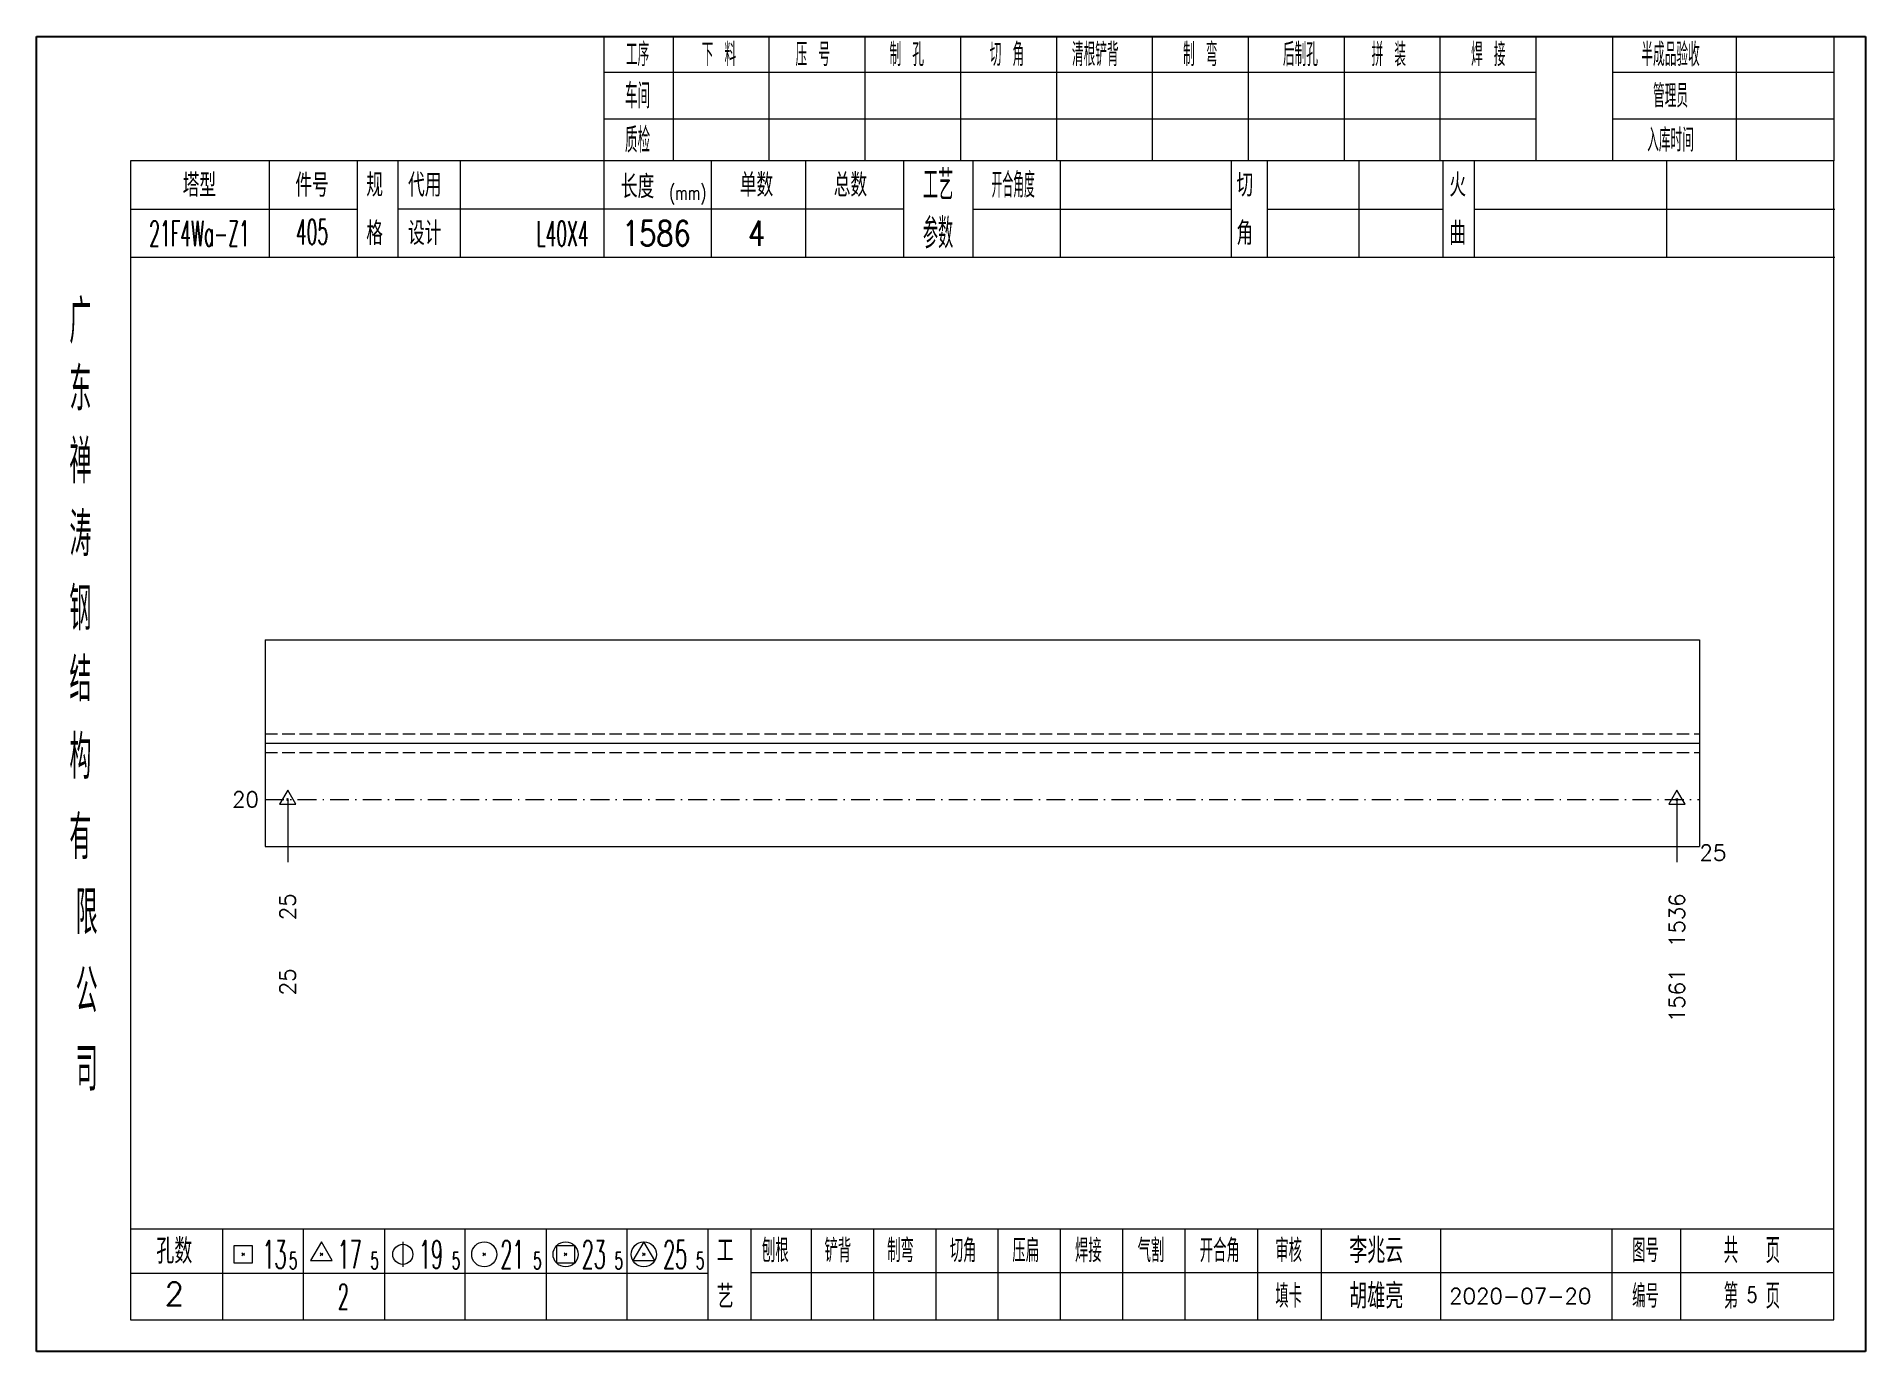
# Model space of a CAD drawing. Extents: x 1310 to 15542, y -76 to 8381.
# Drawn here: x 2764.9 to 3057.1, y 3663.8 to 3873.7 of the extents above; entities that cross this region are included whole.
import ezdxf
from ezdxf.enums import TextEntityAlignment as Align

# ---------------------------------------------------------------- set-up
doc = ezdxf.new("R2010")
doc.units = 0
doc.header["$MEASUREMENT"] = 0
doc.linetypes.add('一点画线', pattern=[5.2, 3, -1, 0.2, -1])
doc.linetypes.add('虚线', pattern=[2.75, 2, -0.75])
doc.layers.get('0').update_dxf_attribs({"linetype": 'CONTINUOUS', "lineweight": 25})
for name, color, linetype, lineweight in [('1', 7, 'CONTINUOUS', 25), ('4', 7, 'CONTINUOUS', 25), ('5', 7, 'CONTINUOUS', 25)]:
    doc.layers.add(name, color=color, linetype=linetype, lineweight=lineweight)
doc.styles.get("Standard").update_dxf_attribs({"font": 'simplex.shx', "width": 0.7, "height": 3, "bigfont": 'gbhzfs.shx'})

msp = doc.modelspace()

# ---------------------------------------------------------------- texts
at = {"color": 7, "linetype": 'Continuous', "lineweight": 13}
msp.add_text('20', height=2.5, dxfattribs=at).set_placement((2800.442, 3751.914), align=Align.MIDDLE_RIGHT)
at = {"layer": '1', "color": 7, "linetype": 'Continuous', "lineweight": 13}
msp.add_text('25', height=2.5, dxfattribs=at).set_placement((3030.572, 3743.414), align=Align.MIDDLE_LEFT)
at = {"layer": '1', "color": 8, "linetype": 'Continuous', "lineweight": 9}
for s, p in [('25', (2805.053, 3736.914)), ('1536', (3026.96, 3736.914))]:
    msp.add_text(s, height=2.5, rotation=90, dxfattribs=at).set_placement(p, align=Align.MIDDLE_RIGHT)
at = {"layer": '1', "color": 7, "linetype": 'Continuous', "lineweight": 13}
for s, p in [('25', (2805.053, 3724.914)), ('1561', (3026.96, 3724.914))]:
    msp.add_text(s, height=2.5, rotation=90, dxfattribs=at).set_placement(p, align=Align.MIDDLE_RIGHT)
at = {"layer": '4', "color": 1, "linetype": 'Continuous', "lineweight": 25}
for s, height, width, p in [('工序', 3.7, 0.7, (2860.942, 3870.871)), ('下 料', 3.7, 0.7, (2873.942, 3870.871)), ('压 号', 3.7, 0.7, (2888.942, 3870.871)), ('制 孔', 3.7, 0.7, (2903.942, 3870.871)), ('切 角', 3.7, 0.7, (2919.942, 3870.871)), ('清根铲背 ', 3.7, 0.7, (2934.942, 3870.871)), (' 制 弯', 3.7, 0.7, (2949.942, 3870.871)), (' 后制孔', 3.7, 0.7, (2965.942, 3870.871)), ('拼 装', 3.7, 0.7, (2980.942, 3870.871)), (' 焊 接', 3.7, 0.7, (2995.942, 3870.871)), ('半成品验收', 3.7, 0.7, (3025.942, 3870.871)), ('车间', 4, 0.7, (2860.942, 3864.271)), ('管理员', 3.7, 0.7, (3025.942, 3864.271)), ('质检', 4, 0.7, (2860.942, 3857.211)), ('入库时间', 3.7, 0.7, (3025.942, 3857.211)), ('(mm)', 2.24, 0.7, (2868.942, 3848.771)), ('工艺', 4.8, 0.7, (2908.942, 3850.031)), ('开合角度', 4, 0.6, (2920.942, 3850.031)), ('405', 4, 0.5, (2808.942, 3842.541)), ('参数', 4.8, 0.7, (2908.942, 3842.321)), ('21F4Wa-Z1', 4, 0.5, (2790.942, 3842.291)), ('L40X4', 4, 0.5, (2848.942, 3842.271)), ('1586', 4, 0.8, (2863.942, 3842.321)), ('4', 4, 0.8, (2879.942, 3842.321)), ('广', 6.96, 0.7, (2771.942, 3828.241)), ('东', 6.96, 0.7, (2771.942, 3817.451)), ('禅', 6.96, 0.7, (2771.942, 3805.861)), ('涛', 6.96, 0.7, (2771.942, 3794.261)), ('钢', 6.96, 0.7, (2771.942, 3782.371)), ('结', 6.96, 0.7, (2771.942, 3771.061)), ('构', 6.96, 0.7, (2771.942, 3758.681)), ('有', 6.96, 0.7, (2771.942, 3745.871)), ('限', 6.96, 0.7, (2772.942, 3733.871)), ('公', 6.96, 0.7, (2772.942, 3721.331)), ('司', 6.96, 0.7, (2772.942, 3708.851)), ('13', 4.47, 0.5, (2802.942, 3679.271)), ('17', 4.47, 0.5, (2814.942, 3679.271)), ('19', 4.47, 0.5, (2827.942, 3679.271)), ('21', 4.47, 0.5, (2840.942, 3679.271)), ('23', 4.47, 0.5, (2853.942, 3679.271)), ('25', 4.47, 0.5, (2866.942, 3679.271)), ('刨根', 3.7, 0.8, (2882.942, 3679.871)), ('铲背', 3.7, 0.8, (2892.942, 3679.871)), ('制弯', 3.7, 0.8, (2902.942, 3679.871)), ('切角', 3.7, 0.8, (2912.942, 3679.871)), ('压扁', 3.7, 0.8, (2922.942, 3679.871)), ('焊接', 3.7, 0.8, (2932.942, 3679.871)), ('气割', 3.7, 0.8, (2942.942, 3679.871)), ('开合角', 3.7, 0.8, (2953.942, 3679.871)), ('审核', 3.7, 0.8, (2964.942, 3679.871)), ('图号', 3.7, 0.8, (3021.942, 3679.871)), ('共  页', 4, 0.8, (3038.942, 3679.871)), ('5', 2.68, 0.6, (2805.942, 3678.271)), ('5', 2.68, 0.6, (2818.942, 3678.271)), ('5', 2.68, 0.6, (2831.942, 3678.271)), ('5', 2.68, 0.6, (2844.942, 3678.271)), ('5', 2.68, 0.6, (2857.942, 3678.271)), ('5', 2.68, 0.6, (2870.942, 3678.271)), ('第  页', 4, 0.8, (3038.942, 3672.601)), ('2', 4, 0.5, (2813.942, 3672.521)), ('填卡', 3.7, 0.8, (2964.942, 3672.601)), ('编号', 3.7, 0.8, (3021.942, 3672.601))]:
    msp.add_text(s, height=height, dxfattribs=dict(at, width=width)).set_placement(p, align=Align.MIDDLE_CENTER)
for s, height, p in [('塔型', 3.7, (2790.942, 3850.001)), ('件号', 3.7, (2808.942, 3850.001)), ('规', 3.7, (2818.942, 3850.031)), ('代用', 3.7, (2826.942, 3850.031)), ('长度', 3.7, (2860.942, 3849.771)), ('单数', 3.7, (2879.942, 3850.031)), ('总数', 3.7, (2894.942, 3850.031)), ('切', 3.7, (2957.942, 3850.031)), ('火', 3.7, (2991.942, 3850.031)), ('格', 3.7, (2818.942, 3842.321)), ('设计', 3.7, (2826.942, 3842.321)), ('角', 3.7, (2957.942, 3842.321)), ('曲', 3.7, (2991.942, 3842.321)), ('孔数', 4, (2786.942, 3679.791)), ('工', 3.7, (2874.942, 3679.871)), ('李兆云', 4, (2978.942, 3679.871)), ('胡雄亮', 4, (2978.942, 3672.601)), ('2', 3.7, (2786.942, 3672.961)), ('艺', 3.7, (2874.942, 3672.521)), ('2020-07-20', 2.5, (3001.942, 3672.601))]:
    msp.add_text(s, height=height, dxfattribs=at).set_placement(p, align=Align.MIDDLE_CENTER)
at = {"layer": '4', "color": 6, "linetype": 'Continuous', "lineweight": 25, "width": 0.8}
msp.add_text('5', height=2.5, dxfattribs=at).set_placement((3038.967, 3672.829), align=Align.MIDDLE_CENTER)

# ---------------------------------------------------------------- blocks, each defined once
blk = doc.blocks.new('孔17.5')
at = {"layer": '5', "color": 7, "linetype": 'Continuous', "lineweight": 13}
for p, q in [((0, 1), (-0.866, -0.5)), ((-0.1, -0.1), (0.1, 0.1)), ((0.1, -0.1), (-0.1, 0.1)), ((0.866, -0.5), (0, 1)), ((-0.866, -0.5), (0.866, -0.5))]:
    blk.add_line(p, q, dxfattribs=at)
blk = doc.blocks.new('CTJGK')
at = {"color": 6, "linetype": 'Continuous'}
for p, q in [((0, 209.97), (292.13, 209.97)), ((0, 0), (0, 209.97)), ((292.13, 209.97), (292.13, 0)), ((292.13, 0), (0, 0))]:
    blk.add_line(p, q, dxfattribs=at)

# ---------------------------------------------------------------- linework, layer by layer
at = {"color": 7, "linetype": 'Continuous', "lineweight": 18}
for p, q in [((2801.442, 3777.414), (2801.442, 3744.414)), ((2801.442, 3777.414), (3030.572, 3777.414)), ((3030.572, 3777.414), (3030.572, 3744.414)), ((2801.442, 3760.914), (3030.572, 3760.914))]:
    msp.add_line(p, q, dxfattribs=at)
at = {"color": 1, "linetype": '虚线', "lineweight": 18}
for p, q in [((2801.442, 3762.414), (3030.572, 3762.414)), ((2801.442, 3759.414), (3030.572, 3759.414))]:
    msp.add_line(p, q, dxfattribs=at)
at = {"color": 3, "linetype": '一点画线', "lineweight": 13}
msp.add_line((2801.442, 3751.914), (3030.572, 3751.914), dxfattribs=at)
at = {"color": 7, "linetype": 'Continuous', "lineweight": 13}
for p, q in [((2805.053, 3751.914), (2805.053, 3741.914)), ((3026.96, 3751.914), (3026.96, 3741.914))]:
    msp.add_line(p, q, dxfattribs=at)
at = {"layer": '1', "color": 7, "linetype": 'Continuous', "lineweight": 18}
msp.add_line((2801.442, 3744.414), (3030.572, 3744.414), dxfattribs=at)
at = {"layer": '4', "color": 1, "linetype": 'Continuous', "lineweight": 18}
for p, q in [((2764.942, 3873.741), (2764.942, 3663.771)), ((3057.072, 3873.741), (2764.942, 3873.741)), ((2855.572, 3873.741), (2855.572, 3853.901)), ((2866.602, 3873.741), (2866.602, 3853.881)), ((2881.912, 3873.741), (2881.912, 3853.881)), ((2897.232, 3873.741), (2897.232, 3853.881)), ((2912.542, 3873.741), (2912.542, 3853.881)), ((2927.852, 3873.741), (2927.852, 3853.881)), ((2943.162, 3873.741), (2943.162, 3853.881)), ((2958.482, 3873.741), (2958.482, 3853.881)), ((2973.792, 3873.741), (2973.792, 3853.881)), ((2989.102, 3873.741), (2989.102, 3853.881)), ((3004.412, 3873.741), (3004.412, 3853.901)), ((3004.412, 3873.741), (3004.412, 3853.881)), ((3016.692, 3873.741), (3016.692, 3853.881)), ((3036.442, 3873.741), (3036.442, 3853.881)), ((3052.022, 3873.741), (3052.022, 3853.881)), ((3057.072, 3843.941), (3057.072, 3873.741)), ((3004.412, 3868.011), (2855.572, 3868.011)), ((3052.022, 3868.011), (3016.692, 3868.011)), ((3004.412, 3860.531), (2855.572, 3860.531)), ((3052.022, 3860.531), (3016.692, 3860.531)), ((2779.952, 3853.881), (2779.952, 3668.821)), ((3052.022, 3853.881), (2779.952, 3853.881)), ((2802.072, 3853.891), (2802.072, 3838.471)), ((2816.222, 3838.471), (2816.222, 3853.881)), ((2822.722, 3838.471), (2822.722, 3853.881)), ((2832.592, 3853.881), (2832.592, 3838.471)), ((2855.572, 3853.901), (2855.572, 3838.471)), ((2872.692, 3853.881), (2872.692, 3838.471)), ((2887.742, 3853.881), (2887.742, 3838.471)), ((2903.442, 3853.881), (2903.442, 3838.471)), ((2914.502, 3853.881), (2914.502, 3838.471)), ((2928.452, 3853.881), (2928.452, 3838.471)), ((2955.752, 3853.881), (2955.752, 3838.471)), ((2961.512, 3853.881), (2961.512, 3838.471)), ((2976.132, 3853.881), (2976.132, 3838.471)), ((2989.592, 3853.881), (2989.592, 3838.471)), ((2994.582, 3853.881), (2994.582, 3838.471)), ((3025.322, 3853.881), (3025.322, 3838.471)), ((3052.022, 3668.821), (3052.022, 3853.881)), ((2816.222, 3846.121), (2779.952, 3846.121)), ((2903.442, 3846.171), (2822.722, 3846.171)), ((2914.502, 3846.171), (2955.752, 3846.171)), ((2961.512, 3846.171), (2989.592, 3846.171)), ((2994.582, 3846.171), (3052.202, 3846.171)), ((3057.072, 3663.771), (3057.072, 3843.941)), ((3052.202, 3838.471), (2779.952, 3838.471)), ((2779.952, 3683.351), (3052.022, 3683.351)), ((2794.642, 3683.351), (2794.642, 3668.821)), ((2807.572, 3668.821), (2807.572, 3683.351)), ((2820.502, 3683.351), (2820.502, 3668.821)), ((2833.422, 3668.821), (2833.422, 3683.351)), ((2846.352, 3683.351), (2846.352, 3668.821)), ((2859.282, 3668.821), (2859.282, 3683.351)), ((2872.202, 3668.821), (2872.202, 3683.351)), ((2879.072, 3668.821), (2879.072, 3683.351)), ((2888.732, 3668.821), (2888.732, 3683.351)), ((2898.672, 3668.821), (2898.672, 3683.351)), ((2908.612, 3668.821), (2908.612, 3683.351)), ((2918.562, 3668.821), (2918.562, 3683.351)), ((2928.502, 3668.821), (2928.502, 3683.351)), ((2938.442, 3668.821), (2938.442, 3683.351)), ((2948.392, 3668.821), (2948.392, 3683.351)), ((2960.032, 3668.821), (2960.032, 3683.351)), ((2970.182, 3668.821), (2970.182, 3683.351)), ((2989.242, 3668.821), (2989.242, 3683.351)), ((3016.622, 3668.821), (3016.622, 3683.351)), ((3027.582, 3668.821), (3027.582, 3683.351)), ((2872.202, 3676.221), (2779.952, 3676.221)), ((2879.032, 3676.381), (3052.022, 3676.381)), ((2779.952, 3668.821), (3052.022, 3668.821)), ((2764.942, 3663.771), (3057.072, 3663.771))]:
    msp.add_line(p, q, dxfattribs=at)
at = {"layer": '4', "color": 7, "linetype": 'Continuous', "lineweight": 13}
for p, q in [((2810.442, 3681.271), (2808.71, 3678.271)), ((2812.174, 3678.271), (2810.442, 3681.271)), ((2823.442, 3681.271), (2823.442, 3677.271)), ((2861.942, 3681.271), (2860.21, 3678.271)), ((2863.674, 3678.271), (2861.942, 3681.271)), ((2796.528, 3677.857), (2796.528, 3680.685)), ((2796.528, 3680.685), (2799.356, 3680.685)), ((2797.742, 3679.071), (2798.142, 3679.471)), ((2798.142, 3679.071), (2797.742, 3679.471)), ((2799.356, 3680.685), (2799.356, 3677.857)), ((2808.71, 3678.271), (2812.174, 3678.271)), ((2810.242, 3679.071), (2810.642, 3679.471)), ((2810.642, 3679.071), (2810.242, 3679.471)), ((2836.242, 3679.071), (2836.642, 3679.471)), ((2836.642, 3679.071), (2836.242, 3679.471)), ((2848.028, 3677.857), (2848.028, 3680.685)), ((2848.028, 3680.685), (2850.856, 3680.685)), ((2849.242, 3679.071), (2849.642, 3679.471)), ((2849.642, 3679.071), (2849.242, 3679.471)), ((2850.856, 3680.685), (2850.856, 3677.857)), ((2860.21, 3678.271), (2863.674, 3678.271)), ((2861.742, 3679.071), (2862.142, 3679.471)), ((2862.142, 3679.071), (2861.742, 3679.471)), ((2799.356, 3677.857), (2796.528, 3677.857)), ((2850.856, 3677.857), (2848.028, 3677.857))]:
    msp.add_line(p, q, dxfattribs=at)
for centre, radius in [((2823.442, 3679.271), 1.6), ((2836.442, 3679.271), 2), ((2849.442, 3679.271), 2), ((2861.942, 3679.271), 2)]:
    msp.add_circle(centre, radius, dxfattribs=at)

# ---------------------------------------------------------------- block references
at = {"color": 0, "linetype": 'Continuous'}
msp.add_blockref('CTJGK', (2764.942, 3663.771), dxfattribs=at)
at = {"layer": '1', "color": 8, "linetype": 'Continuous', "lineweight": 9, "xscale": 1.5, "yscale": 1.5, "zscale": 1.5}
for p in [(2805.053, 3751.914), (3026.96, 3751.914)]:
    msp.add_blockref('孔17.5', p, dxfattribs=at)

msp.set_redraw_order([(e.dxf.handle, doc.entitydb.next_handle()) for e in msp.query("TEXT MTEXT ATTDEF DIMENSION ARC_DIMENSION")])  # texts and dimensions are drawn at this point

doc.saveas('drawing.dxf')
